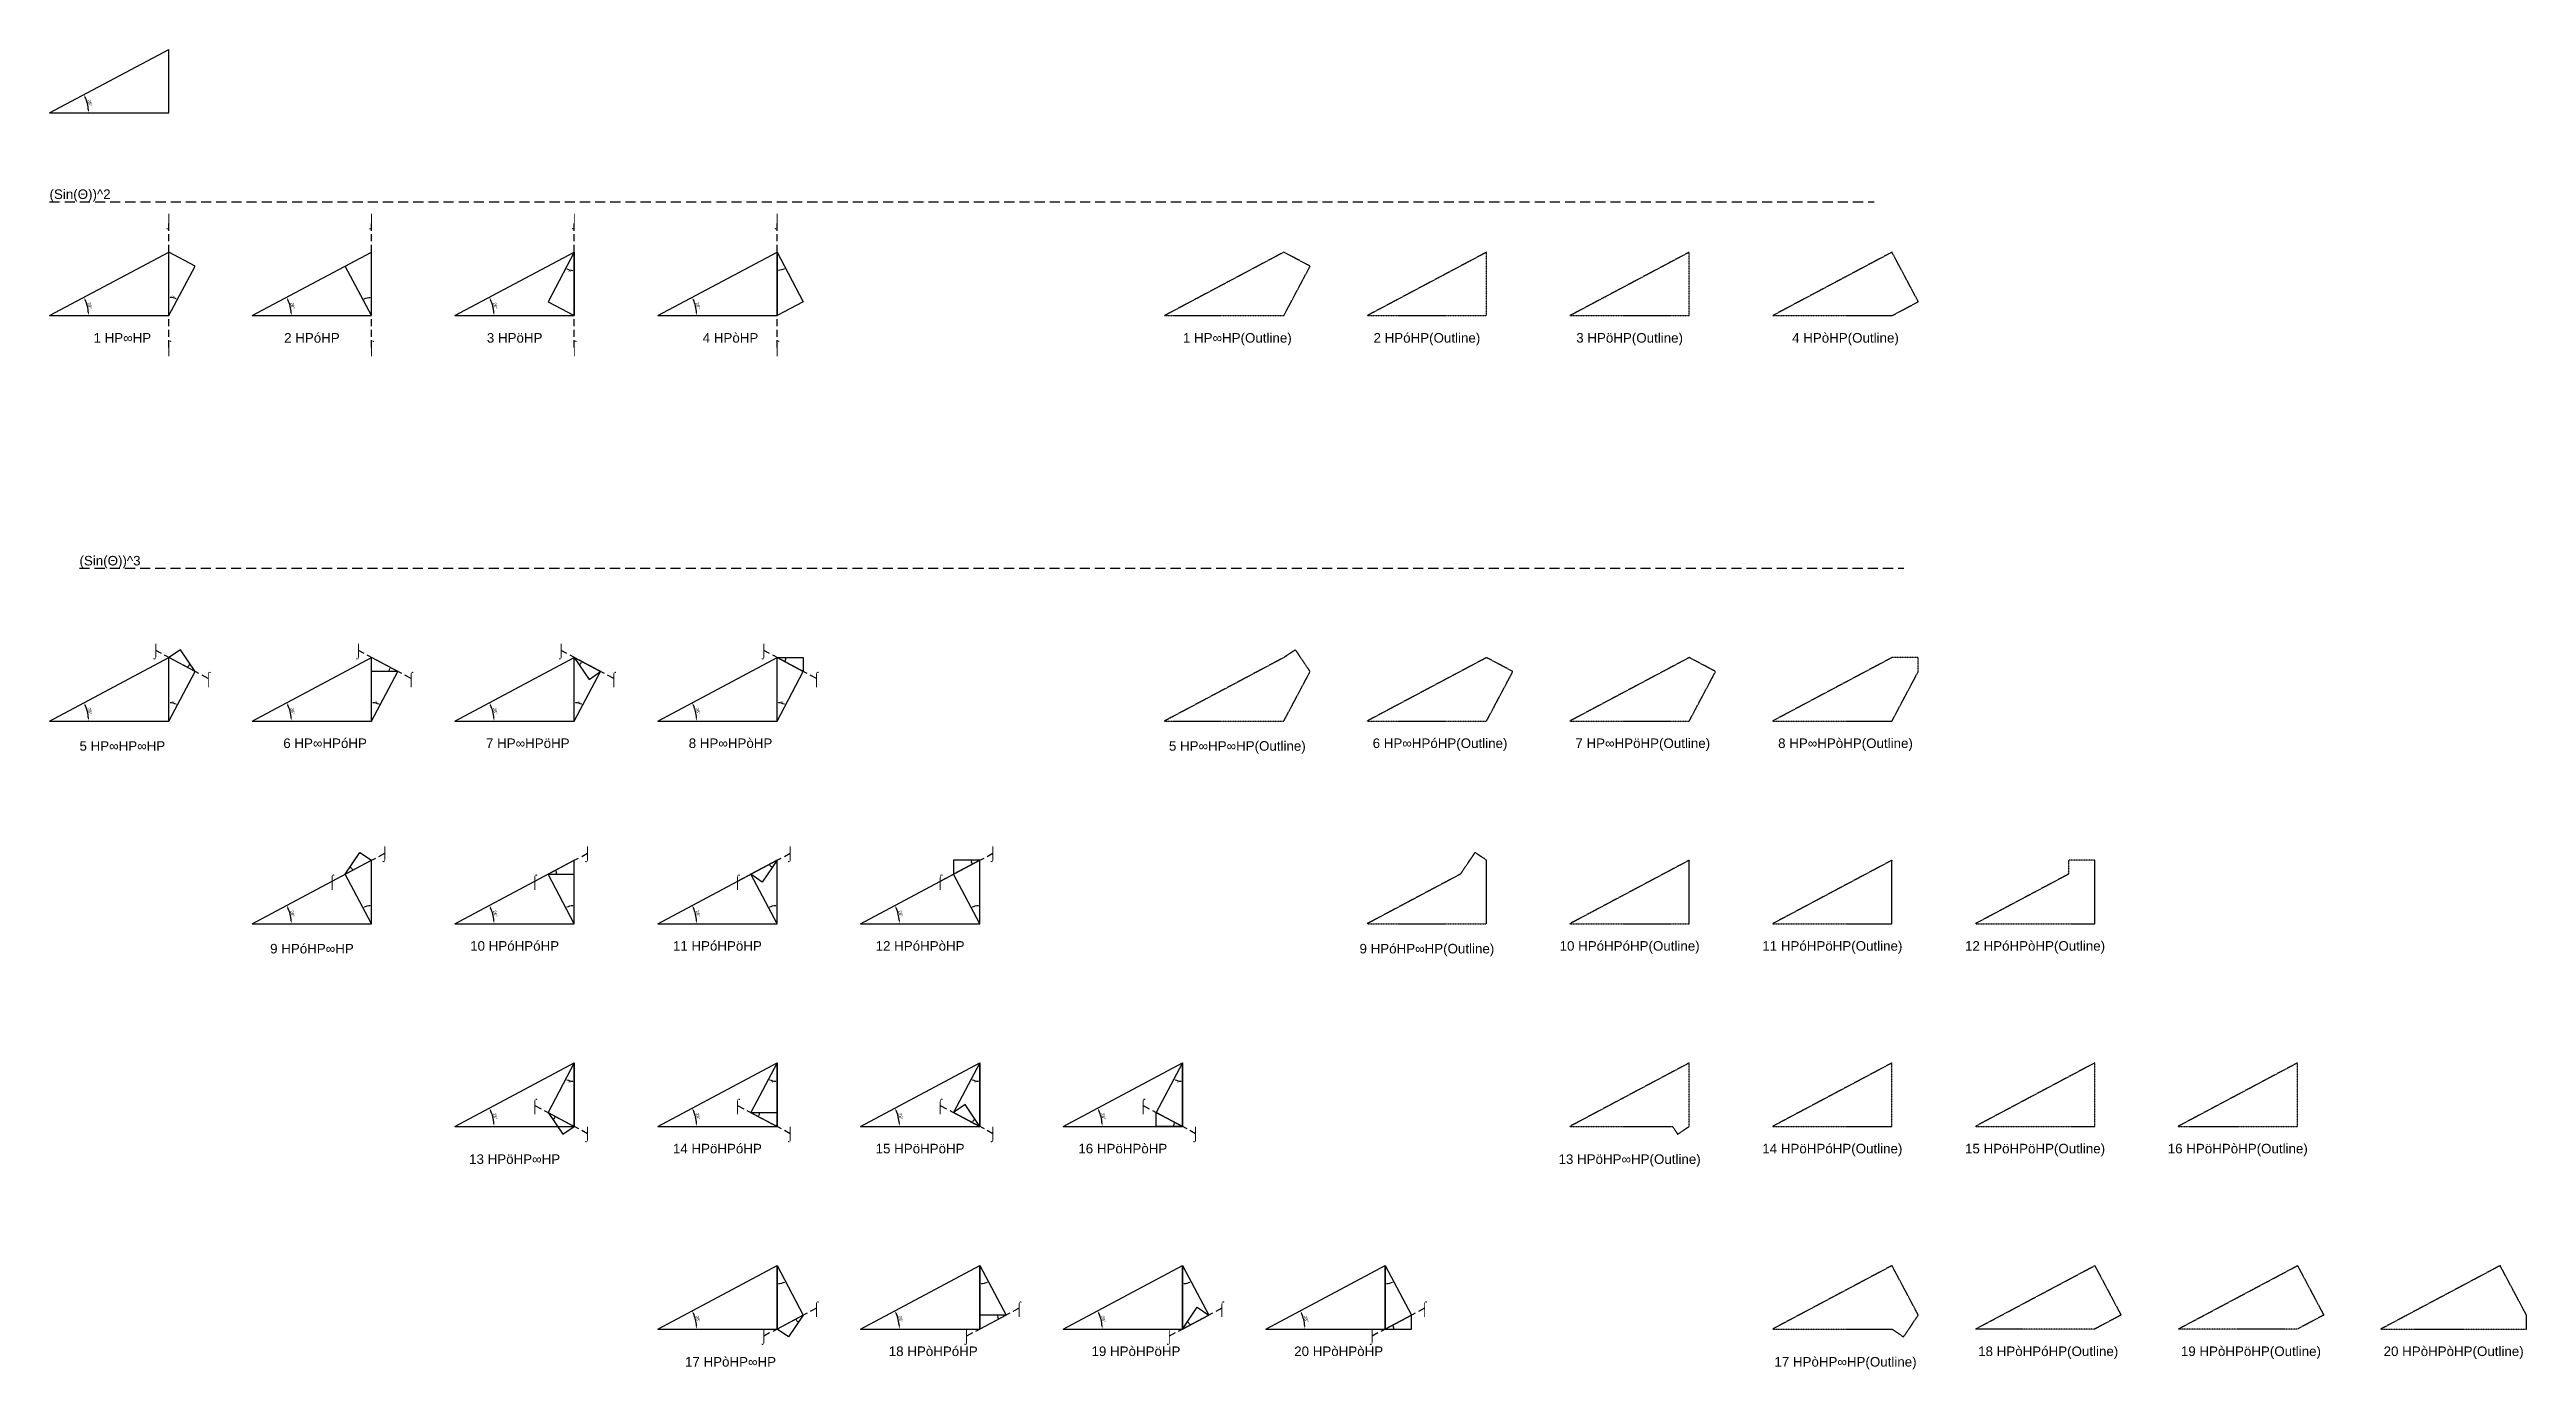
# Model space of a CAD drawing. Header units: millimetres. Extents: x 130683 to 598801, y -2841579 to 24518.
# Drawn here: x 130908 to 442266, y -141434 to 24518 of the extents above; entities that cross this region are included whole.
import ezdxf
from ezdxf.enums import TextEntityAlignment as Align

# ---------------------------------------------------------------- set-up
doc = ezdxf.new("R2010")
doc.units = ezdxf.units.MM
doc.header["$PDMODE"] = 35
doc.linetypes.add('DASHED', pattern=[19.05, 12.7, -6.35])
for name, color, linetype in [('BASE', 170, 'Continuous'), ('HYPOTENUSE', 20, 'Continuous'), ('PERPENDICULAR', 90, 'Continuous')]:
    doc.layers.add(name, color=color, linetype=linetype)
doc.styles.add('Arial', font='arial.ttf')
doc.dimstyles.new('ISO-25', dxfattribs={"dimtxt": 250, "dimasz": 100, "dimexe": 1.25, "dimexo": 0.625, "dimgap": 100, "dimtad": 1, "dimdec": 0, "dimtxsty": 'Arial', "dimcen": 2.5, "dimadec": 0, "dimazin": 0, "dimtfac": 1, "dimtdec": 0, "dimtmove": 0, "dimatfit": 3, "dimfxl": 1, "dimarcsym": 0})

msp = doc.modelspace()

# ---------------------------------------------------------------- texts
at = {"linetype": 'DASHED', "ltscale": 100, "style": 'Arial'}
for s, p in [('(Sin(Θ))^ 2', (130908, 5371)), ('(Sin(Θ))^ 3', (134673, -40707))]:
    msp.add_text(s, height=1200, dxfattribs=at).set_placement(p, align=Align.BOTTOM_LEFT)
for s, p in [('⌡', (145908, 3023)), ('⌡', (171391, 3023)), ('⌡', (196873, 3023)), ('⌡', (222356, 3023)), ('1 HP∞HP', (140061, -11732)), ('⌠', (145908, -12928)), ('2 HPóHP', (163891, -11732)), ('⌠', (171391, -12928)), ('3 HPöHP', (189373, -11732)), ('⌠', (196873, -12928)), ('4 HPòHP', (216509, -11732)), ('⌠', (222356, -12928)), ('1 HP∞HP(Outline)', (280216, -11732)), ('2 HPóHP(Outline)', (304046, -11732)), ('3 HPöHP(Outline)', (329529, -11732)), ('4 HPòHP(Outline)', (356665, -11732)), ('⌡', (144255, -51052)), ('⌡', (169738, -51052)), ('⌡', (195220, -51052)), ('⌡', (220703, -51052)), ('⌠', (150867, -54567)), ('⌠', (176350, -54567)), ('⌠', (201832, -54567)), ('⌠', (227315, -54567)), ('6 HP∞HPóHP', (165544, -62698)), ('7 HP∞HPöHP', (191026, -62698)), ('8 HP∞HPòHP', (216509, -62698)), ('6 HP∞HPóHP(Outline)', (305699, -62698)), ('7 HP∞HPöHP(Outline)', (331182, -62698)), ('8 HP∞HPòHP(Outline)', (356665, -62698)), ('5 HP∞HP∞HP', (140061, -63042)), ('5 HP∞HP∞HP(Outline)', (280216, -63042)), ('⌡', (173044, -76535)), ('⌡', (198526, -76535)), ('⌡', (224009, -76535)), ('⌡', (249492, -76535)), ('⌠', (166431, -80050)), ('⌠', (191914, -80050)), ('⌠', (217397, -80050)), ('⌠', (242880, -80050)), ('9 HPóHP∞HP', (163891, -88525)), ('10 HPóHPóHP', (189373, -88181)), ('11 HPóHPöHP', (214856, -88181)), ('12 HPóHPòHP', (240339, -88181)), ('9 HPóHP∞HP(Outline)', (304046, -88525)), ('10 HPóHPóHP(Outline)', (329529, -88181)), ('11 HPóHPöHP(Outline)', (355012, -88181)), ('12 HPóHPòHP(Outline)', (380495, -88181)), ('⌠', (191914, -108235)), ('⌠', (217397, -108235)), ('⌠', (242880, -108235)), ('⌠', (268363, -108235)), ('⌡', (198526, -111751)), ('⌡', (224009, -111751)), ('⌡', (249492, -111751)), ('⌡', (274975, -111751)), ('13 HPöHP∞HP', (189373, -114990)), ('14 HPöHPóHP', (214856, -113663)), ('15 HPöHPöHP', (240339, -113663)), ('16 HPöHPòHP', (265822, -113663)), ('13 HPöHP∞HP(Outline)', (329529, -114990)), ('14 HPöHPóHP(Outline)', (355012, -113663)), ('15 HPöHPöHP(Outline)', (380495, -113663)), ('16 HPöHPòHP(Outline)', (405977, -113663)), ('⌠', (227315, -133718)), ('⌠', (252798, -133718)), ('⌠', (278281, -133718)), ('⌠', (303764, -133718)), ('⌡', (220703, -137234)), ('⌡', (246186, -137234)), ('⌡', (271669, -137234)), ('⌡', (297152, -137234)), ('17 HPòHP∞HP', (216509, -140473)), ('18 HPòHPóHP', (241992, -139146)), ('19 HPòHPöHP', (267475, -139146)), ('20 HPòHPòHP', (292958, -139146)), ('17 HPòHP∞HP(Outline)', (356665, -140473)), ('18 HPòHPóHP(Outline)', (382148, -139146)), ('19 HPòHPöHP(Outline)', (407630, -139146)), ('20 HPòHPòHP(Outline)', (433113, -139146))]:
    msp.add_text(s, height=1200, dxfattribs=at).set_placement(p, align=Align.MIDDLE_CENTER)

# ---------------------------------------------------------------- blocks, each defined once
blk = doc.blocks.new('*D2')
at = {"color": 0, "lineweight": -2, "ltscale": 100, "transparency": 16777216}
blk.add_arc((0, 0), 4906, 4.08845, 23.91155, dxfattribs=at)
at = {"color": 0, "ltscale": 100, "transparency": 16777216}
for points in [[(4432, 1963), (4537, 2014), (4332, 2303)], [(4952, 352), (4835, 348), (4906, 0)]]:
    blk.add_solid(points, dxfattribs=at)
at = {"layer": 'Defpoints', "color": 0, "ltscale": 100, "transparency": 16777216}
for p in [(15000, 7976), (0, 0), (0, 0), (4841, 796), (15000, 0)]:
    blk.add_point(p, dxfattribs=at)
at = {"color": 0, "ltscale": 100, "transparency": 16777216, "insert": (5055, 1260), "char_height": 400, "attachment_point": 5, "rotation": 284, "style": 'Arial'}
blk.add_mtext('28°', dxfattribs=at)
blk = doc.blocks.new('GTN')
at = {"layer": 'BASE'}
blk.add_line((0, 0), (15000, 0), dxfattribs=at)
at = {"layer": 'HYPOTENUSE'}
blk.add_line((0, 0), (15000, 7975.6), dxfattribs=at)
at = {"layer": 'PERPENDICULAR'}
blk.add_line((15000, 0), (15000, 7975.6), dxfattribs=at)
at = {"color": 4, "ltscale": 100}
dim = blk.add_angular_dim_2l(base=(4841, 795.6), line1=((0, 0), (15000, 0)), line2=((0, 0), (15000, 7975.6)), dimstyle='ISO-25', override={"dimtxt": 400, "dimasz": 350, "dimgap": 100}, dxfattribs=at)
dim.commit()
dim.dimension.update_dxf_attribs({"geometry": '*D2', "text_midpoint": (5055.4, 1260.5)})

# ---------------------------------------------------------------- linework, layer by layer
at = {"linetype": 'DASHED', "ltscale": 100}
for p, q in [((130908, 5371), (360253, 5371)), ((134673, -40707), (364019, -40707))]:
    msp.add_line(p, q, dxfattribs=at)
at = {"linetype": 'DASHED', "ltscale": 70}
for p, q in [((145908, -12928), (145908, 3023)), ((171391, -12928), (171391, 3023)), ((196873, -12928), (196873, 3023)), ((222356, -12928), (222356, 3023)), ((150867, -54567), (144255, -51052)), ((176350, -54567), (169738, -51052)), ((201832, -54567), (195220, -51052)), ((227315, -54567), (220703, -51052)), ((166431, -80050), (173044, -76535)), ((191914, -80050), (198526, -76535)), ((217397, -80050), (224009, -76535)), ((242880, -80050), (249492, -76535)), ((191914, -108235), (198526, -111751)), ((217397, -108235), (224009, -111751)), ((242880, -108235), (249492, -111751)), ((268363, -108235), (274975, -111751)), ((227315, -133718), (220703, -137234)), ((252798, -133718), (246186, -137234)), ((278281, -133718), (271669, -137234)), ((303764, -133718), (297152, -137234))]:
    msp.add_line(p, q, dxfattribs=at)
at = {"linetype": 'DASHED'}
for points in [[(286063, -965), (271063, -8941), (286063, -8941), (289369, -2723)], [(311546, -965), (296546, -8941), (311546, -8941)], [(337029, -965), (322029, -8941), (337029, -8941)], [(365818, -7183), (362512, -965), (347512, -8941), (362512, -8941)], [(286063, -51931), (271063, -59906), (286063, -59906), (289369, -53689), (287521, -50948)], [(311546, -51931), (296546, -59906), (311546, -59906), (314852, -53689)], [(337029, -51931), (322029, -59906), (337029, -59906), (340335, -53689)], [(365818, -51931), (362512, -51931), (347512, -59906), (362512, -59906), (365818, -53689)], [(310089, -76431), (308240, -79171), (296546, -85389), (311546, -85389), (311546, -77413)], [(337029, -77413), (322029, -85389), (337029, -85389)], [(362512, -77413), (347512, -85389), (362512, -85389)], [(384689, -79171), (372995, -85389), (387995, -85389), (387995, -77413), (384689, -77413)], [(337029, -110872), (337029, -102896), (322029, -110872), (334909, -110872), (335572, -111855)], [(362512, -110872), (362512, -102896), (347512, -110872)], [(387995, -110872), (387995, -102896), (372995, -110872)], [(398477, -110872), (413477, -110872), (413477, -102896)], [(365818, -134597), (362512, -128379), (347512, -136355), (362512, -136355), (363969, -137338)], [(387995, -136355), (372995, -136355), (387995, -128379), (391301, -134597)], [(413477, -136355), (398477, -136355), (413477, -128379), (416783, -134597)], [(442266, -134597), (438960, -128379), (423960, -136355), (442266, -136355)]]:
    msp.add_lwpolyline(points, close=True, dxfattribs=at)

# ---------------------------------------------------------------- block references
for p in [(130908, 16542), (130908, -8941), (156391, -8941), (181873, -8941), (207356, -8941), (130908, -59906), (156391, -59906), (181873, -59906), (207356, -59906), (156391, -85389), (181873, -85389), (207356, -85389), (232839, -85389), (181873, -110872), (207356, -110872), (232839, -110872), (258322, -110872), (207356, -136355), (232839, -136355), (258322, -136355), (283805, -136355)]:
    msp.add_blockref('GTN', p, dxfattribs=at)
at = {"linetype": 'DASHED', "ltscale": 100}
for p, xscale, yscale, zscale, rotation in [((145908, -8941), 0.4694715627858909, 0.4694715627858909, 0.4694715627858909, 62), ((171391, -8941), -0.4694715627858909, 0.4694715627858909, 0.4694715627858909, 298), ((196873, -965), 0.469471562785891, 0.469471562785891, 0.469471562785891, 242), ((222356, -965), -0.469471562785891, 0.469471562785891, 0.469471562785891, 118), ((145908, -59906), 0.4694715627858909, 0.4694715627858909, 0.4694715627858909, 62), ((149214, -53689), 0.220403548264628, 0.220403548264628, 0.220403548264628, 124), ((171391, -59906), 0.4694715627858909, 0.4694715627858909, 0.4694715627858909, 62), ((196873, -59906), 0.4694715627858909, 0.4694715627858909, 0.4694715627858909, 62), ((196873, -51931), 0.220403548264628, 0.220403548264628, 0.220403548264628, 304.0000000000001), ((222356, -59906), 0.4694715627858909, 0.4694715627858909, 0.4694715627858909, 62), ((222356, -51931), -0.220403548264628, 0.220403548264628, 0.220403548264628, 180), ((168084, -79171), -0.220403548264628, 0.220403548264628, 0.220403548264628, 235.9999999999998), ((171391, -85389), -0.4694715627858909, 0.4694715627858909, 0.4694715627858909, 298), ((196873, -85389), -0.4694715627858909, 0.4694715627858909, 0.4694715627858909, 298), ((222356, -77413), -0.220403548264628, 0.220403548264628, 0.220403548264628, 55.99999999999988), ((222356, -85389), -0.4694715627858909, 0.4694715627858909, 0.4694715627858909, 298), ((247839, -85389), -0.4694715627858909, 0.4694715627858909, 0.4694715627858909, 298), ((247839, -77413), 0.220403548264628, 0.220403548264628, 0.220403548264628, 180), ((196873, -102896), 0.469471562785891, 0.469471562785891, 0.469471562785891, 242), ((222356, -102896), 0.469471562785891, 0.469471562785891, 0.469471562785891, 242), ((247839, -102896), 0.469471562785891, 0.469471562785891, 0.469471562785891, 242), ((273322, -102896), 0.469471562785891, 0.469471562785891, 0.469471562785891, 242), ((193567, -109114), 0.220403548264628, 0.220403548264628, 0.220403548264628, 304.0000000000001), ((247839, -110872), 0.220403548264628, 0.220403548264628, 0.220403548264628, 124), ((219050, -109114), -0.220403548264628, 0.220403548264628, 0.220403548264628, 180), ((222356, -128379), -0.469471562785891, 0.469471562785891, 0.469471562785891, 118), ((247839, -128379), -0.469471562785891, 0.469471562785891, 0.469471562785891, 118), ((273322, -128379), -0.469471562785891, 0.469471562785891, 0.469471562785891, 118), ((298805, -128379), -0.469471562785891, 0.469471562785891, 0.469471562785891, 118), ((225662, -134597), -0.220403548264628, 0.220403548264628, 0.220403548264628, 55.99999999999988), ((273322, -136355), -0.220403548264628, 0.220403548264628, 0.220403548264628, 235.9999999999998), ((251145, -134597), 0.220403548264628, 0.220403548264628, 0.220403548264628, 180)]:
    msp.add_blockref('GTN', p, dxfattribs=dict(at, xscale=xscale, yscale=yscale, zscale=zscale, rotation=rotation))
at = {"linetype": 'DASHED', "ltscale": 100, "yscale": 0.220403548264628, "zscale": 0.220403548264628}
for p, xscale in [((174697, -53689), -0.220403548264628), ((193567, -79171), 0.220403548264628), ((273322, -110872), -0.220403548264628), ((298805, -136355), 0.220403548264628)]:
    msp.add_blockref('GTN', p, dxfattribs=dict(at, xscale=xscale))

msp.set_redraw_order([(e.dxf.handle, doc.entitydb.next_handle()) for e in msp.query("TEXT MTEXT ATTDEF DIMENSION ARC_DIMENSION")])  # texts and dimensions are drawn at this point

doc.saveas('drawing.dxf')
